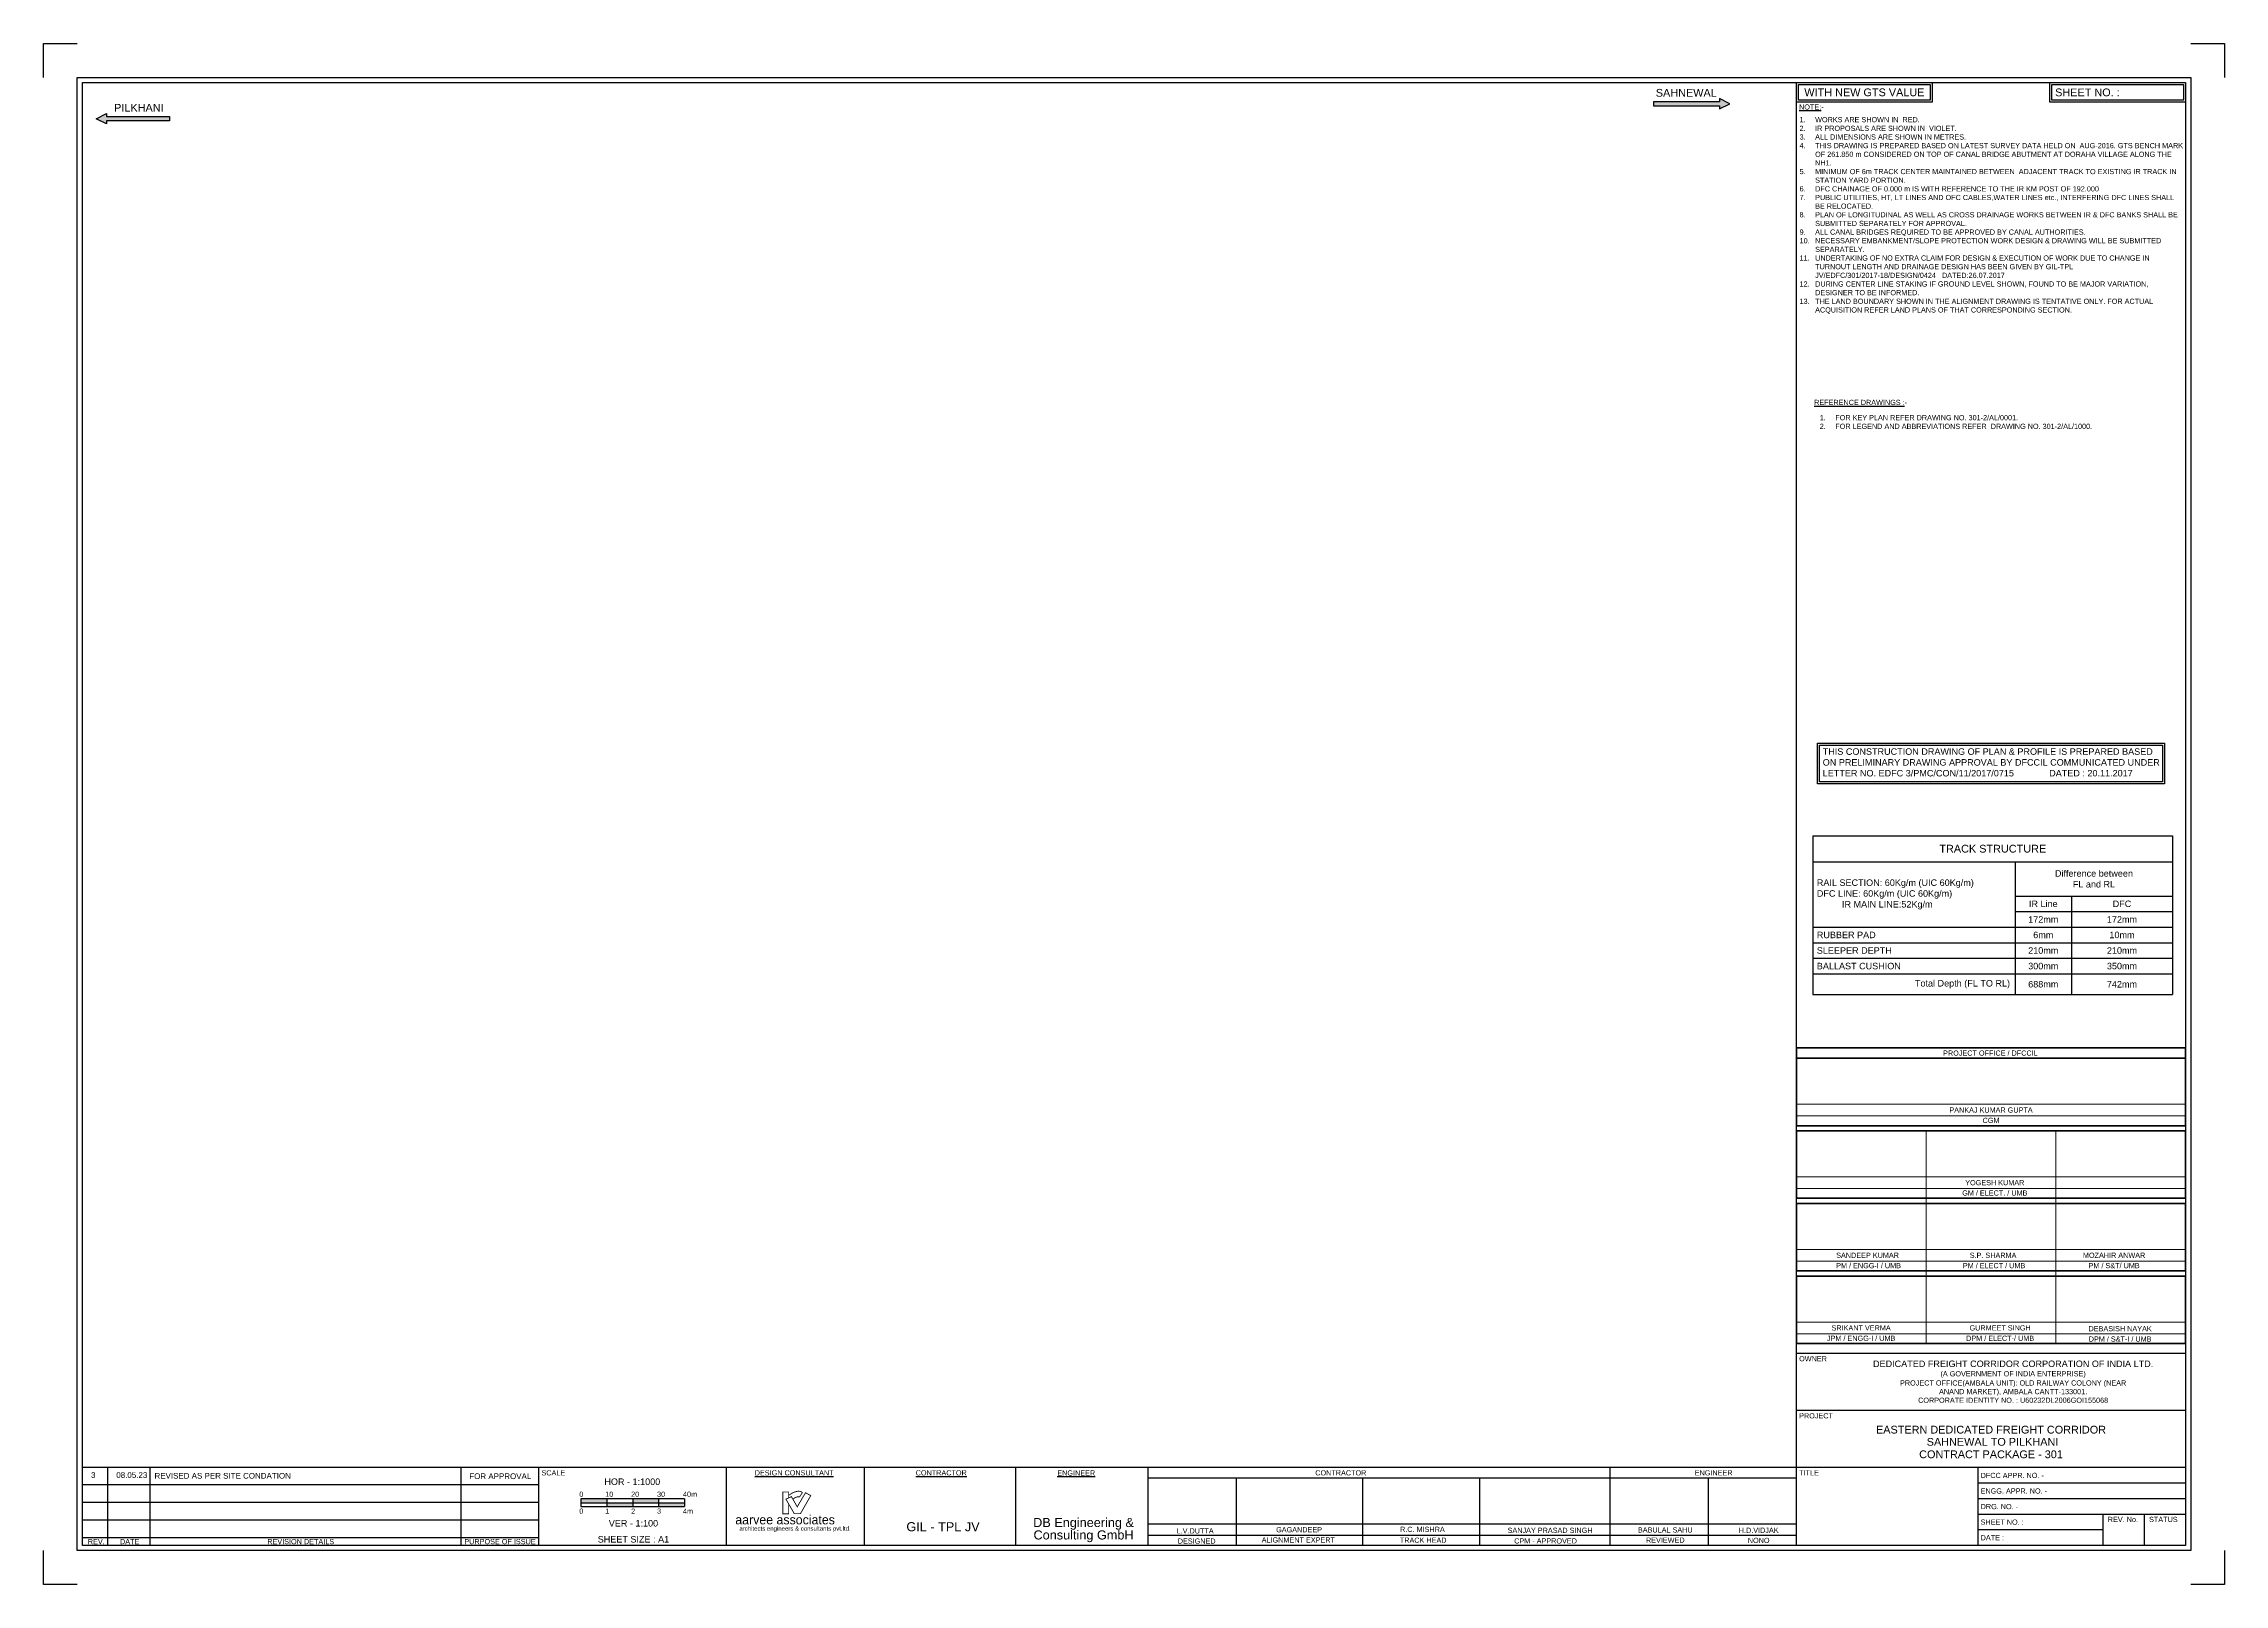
# Paper-space layout 'Layout1' of a CAD drawing. Header units: metres, sheet in millimetres. Extents: x -19 to 822, y -32 to 562.
import ezdxf
from ezdxf.enums import TextEntityAlignment as Align

# ---------------------------------------------------------------- set-up
doc = ezdxf.new("R2010")
doc.units = ezdxf.units.M
doc.header["$MEASUREMENT"] = 0
for name, color, linetype in [('DIRECTION', 7, 'Continuous'), ('NOTES', 7, 'Continuous'), ('rvlogo', 142, 'Continuous'), ('SHEET NO.', 7, 'Continuous'), ('title', 7, 'Continuous')]:
    doc.layers.add(name, color=color, linetype=linetype)
doc.styles.add('Arial', font='arial.ttf')
doc.styles.add('rv logo', font='')
doc.styles.get("Standard").update_dxf_attribs({"font": 'arial.ttf'})
doc.styles.add('Style-Arial', font='arial.ttf')
doc.styles.get('rv logo').set_extended_font_data('Kabel Md BT')

# ---------------------------------------------------------------- blocks, each defined once
blk = doc.blocks.new('*U6727')
at = {"transparency": 33554534}
h = blk.add_hatch(color=256, dxfattribs=at)
h.dxf.hatch_style = 1
h.paths.add_polyline_path([(-22.65, 0.8), (-22.65, 2), (-26.65, 0), (-22.65, -2), (-22.65, -0.8), (1.65, -0.8), (1.65, 0.8)])
blk.add_lwpolyline([(1.65, 0.8), (1.65, -0.8), (-22.65, -0.8), (-22.65, -2), (-26.65, 0), (-22.65, 2), (-22.65, 0.8)], close=True)
blk = doc.blocks.new('*U6728')
at = {"transparency": 33554534}
h = blk.add_hatch(color=256, dxfattribs=at)
h.dxf.hatch_style = 1
h.paths.add_polyline_path([(-27.65, 0.8), (-27.65, -0.8), (-2.31, -0.8), (-2.31, -2), (1.69, 0), (-2.31, 2), (-2.31, 0.8)])
blk.add_lwpolyline([(-27.65, 0.8), (-27.65, -0.8), (-2.31, -0.8), (-2.31, -2), (1.69, 0), (-2.31, 2), (-2.31, 0.8)], close=True)
blk = doc.blocks.new('SCALE(1-1000 & 1-100)')
h = blk.add_hatch(color=256)
h.dxf.hatch_style = 1
h.paths.add_polyline_path([(10, 1.5), (0, 1.5), (0, 0), (10, 0)])
h.paths.add_polyline_path([(20, 0), (10, 0), (10, -1.5), (20, -1.5)])
h.paths.add_polyline_path([(30, 1.5), (20, 1.5), (20, 0), (30, 0)])
h.paths.add_polyline_path([(40, 0), (30, 0), (30, -1.5), (40, -1.5)])
for p, q in [((40, 1.5), (0, 1.5)), ((0, 1.5), (0, -1.5)), ((0, 0), (40, 0)), ((10, 1.5), (10, -1.5)), ((20, 1.5), (20, -1.5)), ((30, 1.5), (30, -1.5)), ((40, 1.5), (40, -1.5)), ((0, -1.5), (40, -1.5))]:
    blk.add_line(p, q)
at = {"style": 'Style-Arial'}
for s, height, p in [('HOR - 1:1000', 2.5, (9.07, 6.83)), ('0', 2, (-0.61, 2.25)), ('10', 2, (9.39, 2.25)), ('20', 2, (19.39, 2.25)), ('30', 2, (29.39, 2.25)), ('40m', 2, (39.39, 2.25)), ('0', 2, (-0.61, -4.26)), ('1', 2, (9.39, -4.26)), ('VER - 1:100', 2.5, (10.77, -9.2)), ('2', 2, (19.39, -4.26)), ('3', 2, (29.39, -4.26)), ('4m', 2, (39.39, -4.26))]:
    blk.add_text(s, height=height, dxfattribs=at).set_placement(p)
blk.add_text('SHEET SIZE : A1', height=2.5, dxfattribs=at).set_placement((20.28, -14.11), align=Align.MIDDLE_CENTER)
blk = doc.blocks.new('*T6729')
at = {"color": 0, "linetype": 'ByBlock', "lineweight": -2, "transparency": 16777216}
for p, q in [((0, 0), (138.71, 0)), ((0, 0), (0, -61.25)), ((138.71, 0), (138.71, -61.25)), ((0, -10), (138.71, -10)), ((78, -10), (78, -61.25)), ((78, -23.25), (138.71, -23.25)), ((99.65, -23.25), (99.65, -61.25)), ((78, -29.25), (138.71, -29.25)), ((0, -35.25), (138.71, -35.25)), ((0, -41.25), (138.71, -41.25)), ((0, -47.25), (138.71, -47.25)), ((0, -53.25), (138.71, -53.25)), ((0, -61.25), (138.71, -61.25))]:
    blk.add_line(p, q, dxfattribs=at)
at = {"color": 0, "transparency": 16777216}
for s, insert, char_height, width, attachment_point in [('TRACK STRUCTURE', (69.35, -5), 3, 138.5893, 5), ('{\\C256;RAIL SECTION: 60Kg/m (UIC 60Kg/m) \\PDFC LINE: 60Kg/m (UIC 60Kg/m)                                  IR MAIN LINE:52Kg/m}', (1.5, -22.62), 2.5, 75.0036, 4), ('{\\C256;Difference between \\PFL and RL}', (108.36, -16.62), 2.5, 60.5858, 5), ('IR Line', (88.83, -26.25), 2.5, 21.528, 5), ('DFC', (119.18, -26.25), 2.5, 38.9378, 5), ('172mm', (88.83, -32.25), 2.5, 21.528, 5), ('172mm', (119.18, -32.25), 2.5, 38.9378, 5), ('RUBBER PAD ', (1.5, -38.25), 2.5, 75.0036, 4), ('6mm', (88.83, -38.25), 2.5, 21.528, 5), ('10mm', (119.18, -38.25), 2.5, 38.9378, 5), ('SLEEPER DEPTH', (1.5, -44.25), 2.5, 75.0036, 4), ('BALLAST CUSHION', (1.5, -50.25), 2.5, 75.0036, 4), ('300mm', (88.83, -50.25), 2.5, 21.528, 5), ('210mm', (88.83, -44.25), 2.5, 21.528, 5), ('350mm', (119.18, -50.25), 2.5, 38.9378, 5), ('210mm', (119.18, -44.25), 2.5, 38.9378, 5), ('Total Depth (FL TO RL)', (76, -57.25), 2.5, 74.0036, 6), ('688mm', (88.83, -57.25), 2.5, 21.528, 5), ('742mm', (119.18, -57.25), 2.5, 38.9378, 5)]:
    blk.add_mtext(s, dxfattribs=dict(at, insert=insert, char_height=char_height, width=width, attachment_point=attachment_point))
blk = doc.blocks.new('A$Ced22c4fa')
at = {"lineweight": 40}
for points in [[(150, 161.83), (0, 161.83)], [(150, 131.83), (0, 131.83)], [(150, 131.83), (0, 131.83)], [(150, 103.83), (0, 103.83)], [(150, 103.83), (0, 103.83)]]:
    blk.add_lwpolyline(points, dxfattribs=at)
for points in [[(0, 161.83), (150, 161.83), (150, 157.83), (0, 157.83)], [(150, 131.83), (0, 131.83), (0, 157.83), (150, 157.83)], [(150, 103.83), (0, 103.83), (0, 129.83), (150, 129.83)], [(150, 75.83), (0, 75.83), (0, 101.83), (150, 101.83)], [(150, 47.83), (0, 47.83), (0, 73.83), (150, 73.83)]]:
    blk.add_lwpolyline(points, close=True, dxfattribs=at)
at = {"layer": 'title'}
for points in [[(150, 157.83), (0, 157.83)], [(150, 129.83), (0, 129.83)], [(150, 75.83), (0, 75.83)]]:
    blk.add_lwpolyline(points, dxfattribs=at)
at = {"layer": 'title', "lineweight": 15}
for points in [[(150, 140.1), (0, 140.1)], [(150, 135.65), (0, 135.65)], [(50, 47.83), (50, 129.83)], [(100, 47.83), (100, 129.83)], [(150, 112.1), (0, 112.1)], [(150, 107.65), (0, 107.65)], [(150, 84.1), (0, 84.1)], [(150, 79.65), (0, 79.65)], [(150, 56.1), (0, 56.1)], [(150, 51.65), (0, 51.65)]]:
    blk.add_lwpolyline(points, dxfattribs=at)
at = {"layer": 'title', "style": 'Style-Arial'}
for s, p in [('PROJECT OFFICE / DFCCIL', (74.77, 159.83)), ('PANKAJ KUMAR GUPTA', (75, 137.88)), ('CGM', (75, 133.89)), ('YOGESH KUMAR', (76.46, 109.88)), ('GM / ELECT. / UMB', (76.46, 105.89)), ('SANDEEP KUMAR ', (27.78, 81.88)), ('PM / ENGG-I / UMB', (27.78, 77.89)), ('PM / ELECT / UMB', (76.18, 77.89)), ('S.P. SHARMA ', (76.18, 81.88)), ('MOZAHIR ANWAR', (122.47, 81.88)), ('PM / S&T/ UMB', (122.47, 77.89)), ('JPM / ENGG-I / UMB', (24.91, 49.89)), ('SRIKANT VERMA', (24.91, 53.88)), ('DPM / ELECT-/ UMB', (78.52, 49.89)), ('GURMEET SINGH', (78.52, 53.88)), ('DEBASISH NAYAK', (124.79, 53.57)), ('DPM / S&T-I / UMB', (124.79, 49.58))]:
    blk.add_text(s, height=2, dxfattribs=at).set_placement(p, align=Align.MIDDLE_CENTER)

psp = doc.layouts.get("Layout1")

# ---------------------------------------------------------------- linework, layer by layer
at = {"layer": 'NOTES'}
for points in [[(665.45, 276.57), (665.45, 292.28), (799.25, 292.28), (799.25, 276.57)], [(666.2, 277.32), (666.2, 291.53), (798.5, 291.53), (798.5, 277.32)]]:
    psp.add_lwpolyline(points, close=True, dxfattribs=at)
at = {"layer": 'rvlogo', "const_width": 0.332}
for points in [[(268.65, -1), (268.65, -4.84), (266.44, -4.84), (266.44, 3.57), (268.65, 3.57), (268.65, 1.28)], [(272.88, 1.68), (274.04, 3.41)]]:
    psp.add_lwpolyline(points, dxfattribs=at)
psp.add_lwpolyline([(267.63, 0.79), (270.84, -4.79), (273.22, -4.79), (277.18, 2.17), (275.18, 3.3), (271.98, -2.13), (269.74, 1.8)], close=True, dxfattribs=at)
for points in [[(274.01, 3.34, 0.224562), (271.93, 3.82, 0.143284), (268.65, 2.17, 2.433571)], [(270.32, 0.77, -0.239747), (272.96, 1.72)]]:
    psp.add_lwpolyline(points, format="xyb", dxfattribs=at)
at = {"layer": 'SHEET NO.'}
for points in [[(657.35, 539.35), (657.35, 546.96), (709.68, 546.96), (709.68, 539.35)], [(755.01, 539.35), (755.01, 546.96), (807.35, 546.96), (807.35, 539.35)], [(658.1, 540.1), (658.1, 546.21), (708.93, 546.21), (708.93, 540.1)], [(755.76, 540.1), (755.76, 546.21), (806.6, 546.21), (806.6, 540.1)]]:
    psp.add_lwpolyline(points, close=True, dxfattribs=at)
at = {"layer": 'title'}
for points in [[(-18.65, 548.96), (-18.65, 561.96), (-5.65, 561.96)], [(809.35, 561.96), (822.35, 561.96), (822.35, 548.96)], [(657.35, 12.96), (657.35, 546.96)], [(657.35, 145.33), (657.35, 175.33)], [(657.35, 117.33), (657.35, 147.33)], [(657.35, 89.38), (657.35, 119.38)], [(657.35, 59.13), (657.35, 89.13)], [(807.35, 56.96), (657.35, 56.96)], [(807.35, 34.96), (657.35, 34.96)], [(807.35, 12.96), (-3.65, 12.96)], [(6.09, -17.04), (6.09, 12.96)], [(22.49, -17.04), (22.49, 12.96)], [(142.35, -17.04), (142.35, 12.96)], [(172.35, -17.04), (172.35, 12.96)], [(172.35, -17.04), (172.35, 12.96)], [(244.71, -17.04), (244.71, 12.96)], [(297.97, -17.04), (297.97, 12.96)], [(356.22, -17.04), (356.22, 12.96)], [(407.35, -17.04), (407.35, 12.96)], [(657.35, 8.96), (407.35, 8.96)], [(441.44, -17.04), (441.44, 8.96)], [(490.13, -17.04), (490.13, 8.96)], [(535.18, -17.04), (535.18, 8.96)], [(585.5, -17.04), (585.5, 12.96)], [(623.35, -17.04), (623.35, 8.96)], [(657.35, -17.04), (657.35, 12.96)], [(727.35, -17.04), (727.35, 12.96)], [(172.35, 6.29), (-3.65, 6.29)], [(807.35, 6.96), (727.35, 6.96)], [(807.35, 0.96), (727.35, 0.96)], [(172.35, -0.49), (-3.65, -0.49)], [(172.35, -7.26), (-3.65, -7.26)], [(807.35, -5.04), (727.35, -5.04)], [(775.52, -5.04), (775.52, -17.04)], [(791.43, -5.04), (791.43, -17.04)], [(172.35, -14.04), (-3.65, -14.04)], [(657.35, -8.88), (407.35, -8.88)], [(657.35, -13.21), (407.35, -13.21)], [(775.52, -11.04), (727.35, -11.04)], [(-5.65, -32.04), (-18.65, -32.04), (-18.65, -19.04)], [(822.35, -19.04), (822.35, -32.04), (809.35, -32.04)]]:
    psp.add_lwpolyline(points, dxfattribs=at)
for points in [[(809.35, -19.04), (-5.65, -19.04), (-5.65, 548.96), (809.35, 548.96)], [(807.35, -17.04), (-3.65, -17.04), (-3.65, 546.96), (807.35, 546.96)]]:
    psp.add_lwpolyline(points, close=True, dxfattribs=at)

# ---------------------------------------------------------------- block references
for name, p in [('*T6729', (663.68, 256.57)), ('A$Ced22c4fa', (657.35, 12.96)), ('SCALE(1-1000 & 1-100)', (188.53, -0.54))]:
    psp.add_blockref(name, p)
at = {"layer": 'DIRECTION'}
for name, p in [('*U6728', (629.89, 538.78)), ('*U6727', (28.24, 533.02))]:
    psp.add_blockref(name, p, dxfattribs=at)

# ---------------------------------------------------------------- texts
at = {"style": 'Style-Arial'}
for s, p in [('3', (-0.36, 9.01)), ('08.05.23', (9.38, 9.01)), ('REVISED AS PER SITE CONDATION ', (24.11, 8.72))]:
    psp.add_text(s, height=2.2, dxfattribs=at).set_placement(p)
at = {"insert": (145.51, 10.75), "char_height": 2.2, "width": 65.6737, "attachment_point": 1, "style": 'Style-Arial'}
psp.add_mtext('FOR APPROVAL', dxfattribs=at)
at = {"layer": 'DIRECTION', "linetype": 'Continuous'}
for s, p in [('PILKHANI', (8.53, 535.74)), ('SAHNEWAL', (603.07, 541.5))]:
    psp.add_text(s, height=3, dxfattribs=at).set_placement(p)
at = {"layer": 'NOTES', "color": 7}
for s, p in [('%%UNOTE:%%U-', (658.33, 536.53)), ('%%UREFERENCE DRAWINGS :%%U-', (664.12, 422.64))]:
    psp.add_text(s, height=2, dxfattribs=at).set_placement(p)
at = {"layer": 'NOTES', "color": 7, "attachment_point": 1}
for s, insert, char_height, width in [('\\pxi-3,l3,t3;1.^IWORKS ARE SHOWN IN  {\\C1;RED. \\P}2.^IIR PROPOSALS ARE SHOWN IN  {\\C190;VIOLET.\\P}3.^IALL DIMENSIONS ARE SHOWN IN METRES.\\P4.^ITHIS DRAWING IS PREPARED BASED ON LATEST SURVEY DATA HELD ON  AUG-2016. GTS BENCH MARK OF 261.850 m CONSIDERED ON TOP OF CANAL BRIDGE ABUTMENT AT DORAHA VILLAGE ALONG THE NH1. \\P5.^IMINIMUM OF 6m TRACK CENTER MAINTAINED BETWEEN  ADJACENT TRACK TO EXISTING IR TRACK IN STATION YARD PORTION.\\P6.^IDFC CHAINAGE OF 0.000 m IS WITH REFERENCE TO THE IR KM POST OF 192.000\\P7.^IPUBLIC UTILITIES, HT, LT LINES AND OFC CABLES,WATER LINES etc., INTERFERING DFC LINES SHALL   BE RELOCATED.\\P8.^IPLAN OF LONGITUDINAL AS WELL AS CROSS DRAINAGE WORKS BETWEEN IR & DFC BANKS SHALL BE SUBMITTED SEPARATELY FOR APPROVAL.\\P{\\C256;9.^IALL CANAL BRIDGES REQUIRED TO BE APPROVED BY CANAL AUTHORITIES.\\P}10.^INECESSARY EMBANKMENT/SLOPE PROTECTION WORK DESIGN & DRAWING WILL BE SUBMITTED SEPARATELY.\\P11.^IUNDERTAKING OF NO EXTRA CLAIM FOR DESIGN & EXECUTION OF WORK DUE TO CHANGE IN TURNOUT LENGTH AND DRAINAGE DESIGN HAS BEEN GIVEN BY GIL-TPL JV/EDFC/301/2017-18/DESIGN/0424   DATED:26.07.2017^I\\P12.^IDURING CENTER LINE STAKING IF GROUND LEVEL SHOWN, FOUND TO BE MAJOR VARIATION, DESIGNER TO BE INFORMED.\\P13.^ITHE LAND BOUNDARY SHOWN IN THE ALIGNMENT DRAWING IS TENTATIVE ONLY. FOR ACTUAL ACQUISITION REFER LAND PLANS OF THAT CORRESPONDING SECTION.', (658.52, 533.65), 2, 148.6875), ('\\pxi-3,l4,sm1,t4;1.^IFOR KEY PLAN REFER DRAWING NO. 301-2/AL/0001.\\P2.^IFOR LEGEND AND ABBREVIATIONS REFER  DRAWING NO. 301-2/AL/1000.', (664.31, 418.76), 2, 140.1236), ('\\pxi-3,l3,ql,t3;THIS CONSTRUCTION DRAWING OF PLAN & PROFILE IS PREPARED BASED\\PON PRELIMINARY DRAWING APPROVAL BY DFCCIL COMMUNICATED UNDER\\PLETTER NO. EDFC 3/PMC/CON/11/2017/0715              DATED : 20.11.2017', (667.45, 290.28), 2.5, 129.9943)]:
    psp.add_mtext(s, dxfattribs=dict(at, insert=insert, char_height=char_height, width=width))
at = {"layer": 'rvlogo'}
for s, height, style, p in [('aarvee associates', 3.564, 'rv logo', (248.09, -8.9)), ('architects engineers ', 1.6632, 'Arial', (249.69, -11.33)), ('&', 1.66, 'Arial', (271.12, -11.33)), (' consultants pvt.ltd.', 1.6632, 'Arial', (272.68, -11.33))]:
    psp.add_text(s, height=height, dxfattribs=dict(at, style=style)).set_placement(p)
at = {"layer": 'SHEET NO.', "char_height": 3, "style": 'Style-Arial'}
for s, insert, width, attachment_point in [('WITH NEW GTS VALUE', (683.52, 543.16), 46.1412, 5), ('SHEET NO. : ', (757.08, 544.66), 26.0812, 1)]:
    psp.add_mtext(s, dxfattribs=dict(at, insert=insert, width=width, attachment_point=attachment_point))
at = {"layer": 'title', "style": 'Style-Arial'}
for s, p in [('OWNER', (658.35, 53.96)), ('PROJECT', (658.35, 31.96)), ('SCALE', (173.35, 9.96)), ('%%UDESIGN CONSULTANT', (255.58, 9.96)), ('%%UCONTRACTOR', (317.66, 9.96)), ('%%UENGINEER', (372.27, 9.9)), ('TITLE', (658.35, 9.96))]:
    psp.add_text(s, height=2, dxfattribs=at).set_placement(p)
for s, height, p in [('DEDICATED FREIGHT CORRIDOR CORPORATION OF INDIA LTD.', 2.5, (740.88, 51.75)), ('(A GOVERNMENT OF INDIA ENTERPRISE)', 2, (740.88, 48.16)), ('EASTERN DEDICATED FREIGHT CORRIDOR', 3, (732.35, 26.11)), ('CONTRACT PACKAGE - 301', 3, (732.35, 16.61)), (' SAHNEWAL TO PILKHANI', 3, (732.35, 21.41))]:
    psp.add_text(s, height=height, dxfattribs=at).set_placement(p, align=Align.CENTER)
for s, height, p in [('CONTRACTOR', 2, (481.61, 10.96)), ('ENGINEER', 2, (625.38, 10.96)), ('GIL - TPL JV', 3.5, (328.19, -9.81)), ('DB Engineering &', 3.5, (382.39, -8.18)), ('REV.', 2, (1.66, -15.54)), ('DATE', 2, (14.53, -15.54)), ('REVISION DETAILS', 2, (80.49, -15.54)), ('PURPOSE OF ISSUE', 2, (157.35, -15.54)), ('Consulting GmbH', 3.5, (382.39, -12.98)), ('L.V.DUTTA', 2, (425.43, -11.41)), ('DESIGNED', 2, (426.02, -15.35)), ('ALIGNMENT EXPERT  ', 2, (465.99, -14.91)), ('GAGANDEEP', 2, (465.51, -10.97)), ('TRACK HEAD', 2, (513.37, -15)), ('R.C. MISHRA', 2, (513.07, -10.83)), ('SANJAY PRASAD SINGH', 2, (562.3, -11.2)), ('CPM - APPROVED', 2, (560.56, -15.28)), ('BABULAL SAHU', 2, (606.74, -11.05)), ('REVIEWED', 2, (606.74, -14.98)), ('H.D.VIDJAK', 2, (642.76, -11.17)), ('NONO', 2, (642.76, -15.1))]:
    psp.add_text(s, height=height, dxfattribs=at).set_placement(p, align=Align.MIDDLE_CENTER)
for s, p in [('DFCC APPR. NO. -', (728.35, 9.96)), ('ENGG. APPR. NO. -', (728.35, 3.96)), ('SHEET NO. :', (728.35, -8.04)), ('DRG. NO. -', (728.35, -2.04)), ('REV. No.', (777.39, -7)), ('STATUS  ', (793.3, -7)), ('DATE :', (728.35, -14.04))]:
    psp.add_text(s, height=2, dxfattribs=at).set_placement(p, align=Align.MIDDLE_LEFT)
at = {"layer": 'title', "insert": (740.88, 42.27), "char_height": 2, "width": 97.218, "attachment_point": 5, "style": 'Style-Arial'}
psp.add_mtext('PROJECT OFFICE(AMBALA UNIT): OLD RAILWAY COLONY (NEAR ANAND MARKET), AMBALA CANTT-133001.\\PCORPORATE IDENTITY NO. : U60232DL2006GOI155068', dxfattribs=at)

doc.saveas('drawing.dxf')
